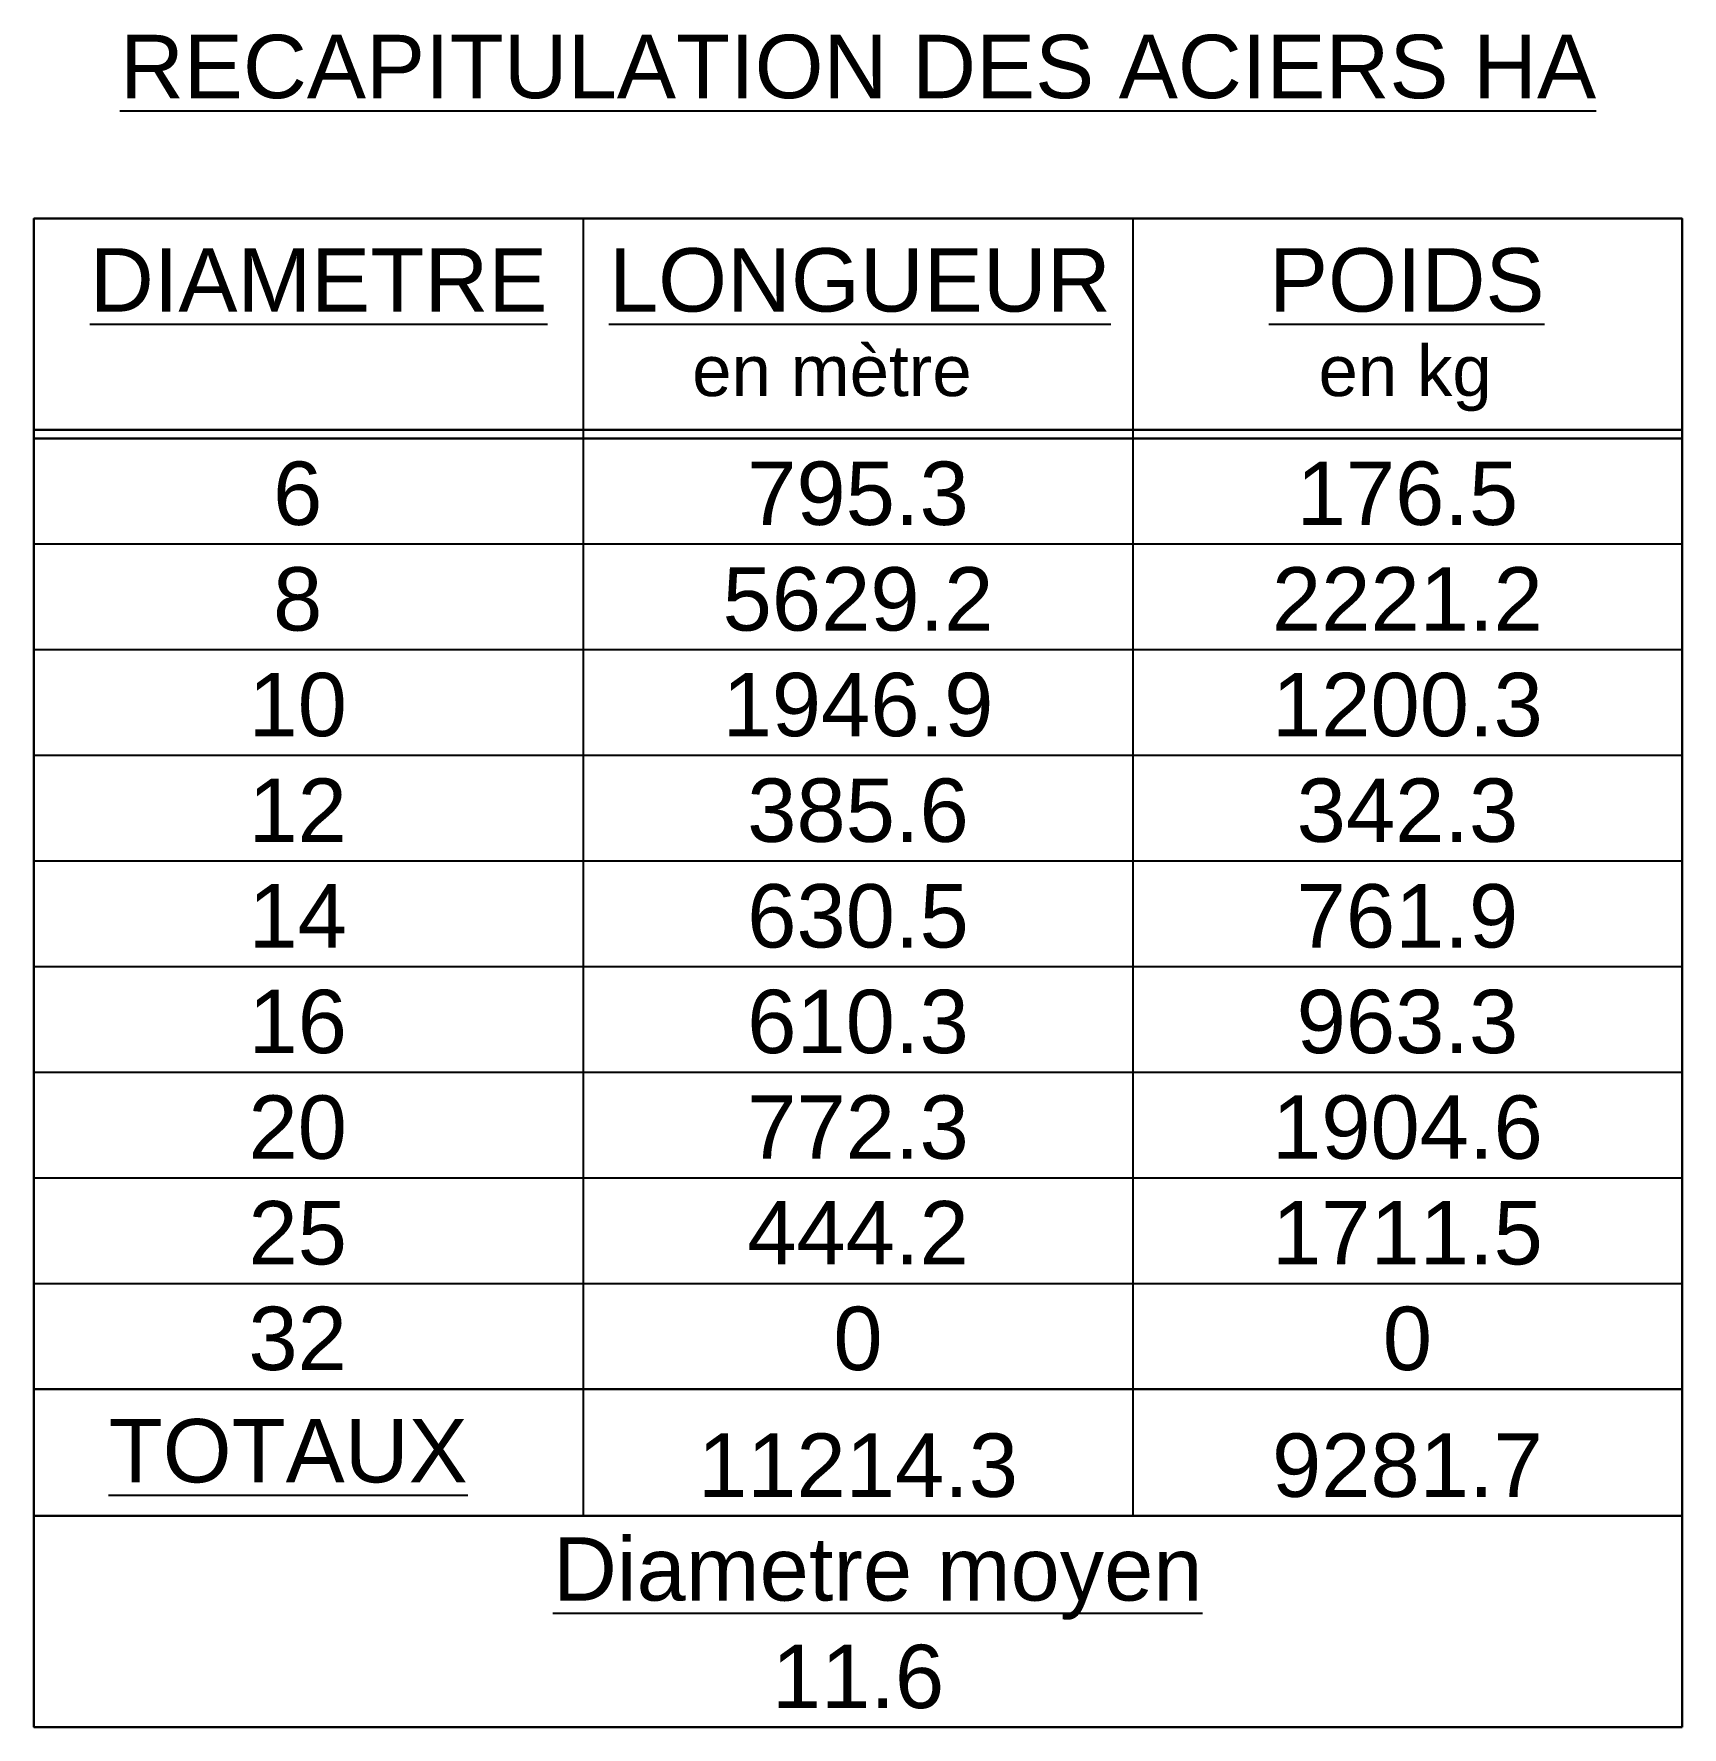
# Model space of a CAD drawing. Extents: x -12912 to 27386, y 1818 to 8189.
# Drawn here: x -12911.8 to -12716.8, y 2612.7 to 2813.1 of the extents above; entities that cross this region are included whole.
import ezdxf
from ezdxf.enums import TextEntityAlignment as Align

# ---------------------------------------------------------------- set-up
doc = ezdxf.new("R2010")
doc.units = 0
doc.header["$MEASUREMENT"] = 0
doc.layers.get('0').update_dxf_attribs({"linetype": 'CONTINUOUS'})
doc.layers.add('STR_TXT', color=102, linetype='CONTINUOUS')
doc.styles.add('Table', font='ARIAL.TTF')

msp = doc.modelspace()

# ---------------------------------------------------------------- texts
at = {"layer": 'STR_TXT', "linetype": 'Continuous', "style": 'Table'}
for s, p in [('%%URECAPITULATION DES ACIERS HA', (-12814.301, 2803.22)), ('795.3', (-12814.301, 2752.72)), ('176.5', (-12749.301, 2752.72)), ('5629.2', (-12814.301, 2740.22)), ('2221.2', (-12749.301, 2740.22)), ('1946.9', (-12814.301, 2727.72)), ('1200.3', (-12749.301, 2727.72)), ('385.6', (-12814.301, 2715.22)), ('342.3', (-12749.301, 2715.22)), ('630.5', (-12814.301, 2702.72)), ('761.9', (-12749.301, 2702.72)), ('610.3', (-12814.301, 2690.22)), ('963.3', (-12749.301, 2690.22)), ('772.3', (-12814.301, 2677.72)), ('1904.6', (-12749.301, 2677.72)), ('444.2', (-12814.301, 2665.22)), ('1711.5', (-12749.301, 2665.22)), ('0', (-12814.301, 2652.72)), ('0', (-12749.301, 2652.72)), ('11214.3', (-12814.301, 2637.72)), ('9281.7', (-12749.301, 2637.72)), ('11.6', (-12814.301, 2612.72))]:
    msp.add_text(s, height=7.5, dxfattribs=at).set_placement(p, align=Align.BOTTOM_CENTER)

# ---------------------------------------------------------------- blocks, each defined once
blk = doc.blocks.new('BaseBarTable')
at = {"lineweight": 30}
blk.add_lwpolyline([(195, -178.5), (195, 0), (0, 0), (0, -178.5)], close=True, dxfattribs=at)
for points in [[(65, 0), (65, -153.5)], [(130, 0), (130, -153.5)], [(0, -38.5), (195, -38.5)], [(0, -51), (195, -51)], [(0, -63.5), (195, -63.5)], [(0, -76), (195, -76)], [(0, -88.5), (195, -88.5)], [(0, -101), (195, -101)], [(0, -113.5), (195, -113.5)], [(0, -126), (195, -126)]]:
    blk.add_lwpolyline(points)
for points in [[(0, -25), (195, -25)], [(0, -26), (195, -26)], [(0, -138.5), (195, -138.5)], [(0, -153.5), (195, -153.5)]]:
    blk.add_lwpolyline(points, dxfattribs=at)
at = {"style": 'Table'}
for s, height, p in [('%%UDIAMETRE', 7.5, (6.62, -11)), ('%%ULONGUEUR', 7.5, (68.03, -11)), ('%%UPOIDS', 7.5, (146.12, -11)), ('en mètre', 6, (77.88, -21)), ('en kg', 6, (151.98, -21)), ('%%UTOTAUX', 7.5, (8.84, -149.54)), ('%%UDiametre moyen', 7.5, (61.41, -163.53))]:
    blk.add_text(s, height=height, dxfattribs=at).set_placement(p)
for s, p in [('6', (31.21, -38.5)), ('8', (31.21, -51)), ('10', (31.21, -63.5)), ('12', (31.21, -76)), ('14', (31.21, -88.5)), ('16', (31.21, -101)), ('20', (31.21, -113.5)), ('25', (31.21, -126)), ('32', (31.21, -138.5))]:
    blk.add_text(s, height=7.5, dxfattribs=at).set_placement(p, align=Align.BOTTOM_CENTER)

# ---------------------------------------------------------------- block references
at = {"layer": 'STR_TXT', "linetype": 'Continuous'}
msp.add_blockref('BaseBarTable', (-12911.801, 2791.22), dxfattribs=at)

msp.set_redraw_order([(e.dxf.handle, doc.entitydb.next_handle()) for e in msp.query("TEXT MTEXT ATTDEF DIMENSION ARC_DIMENSION")])  # texts and dimensions are drawn at this point

doc.saveas('drawing.dxf')
